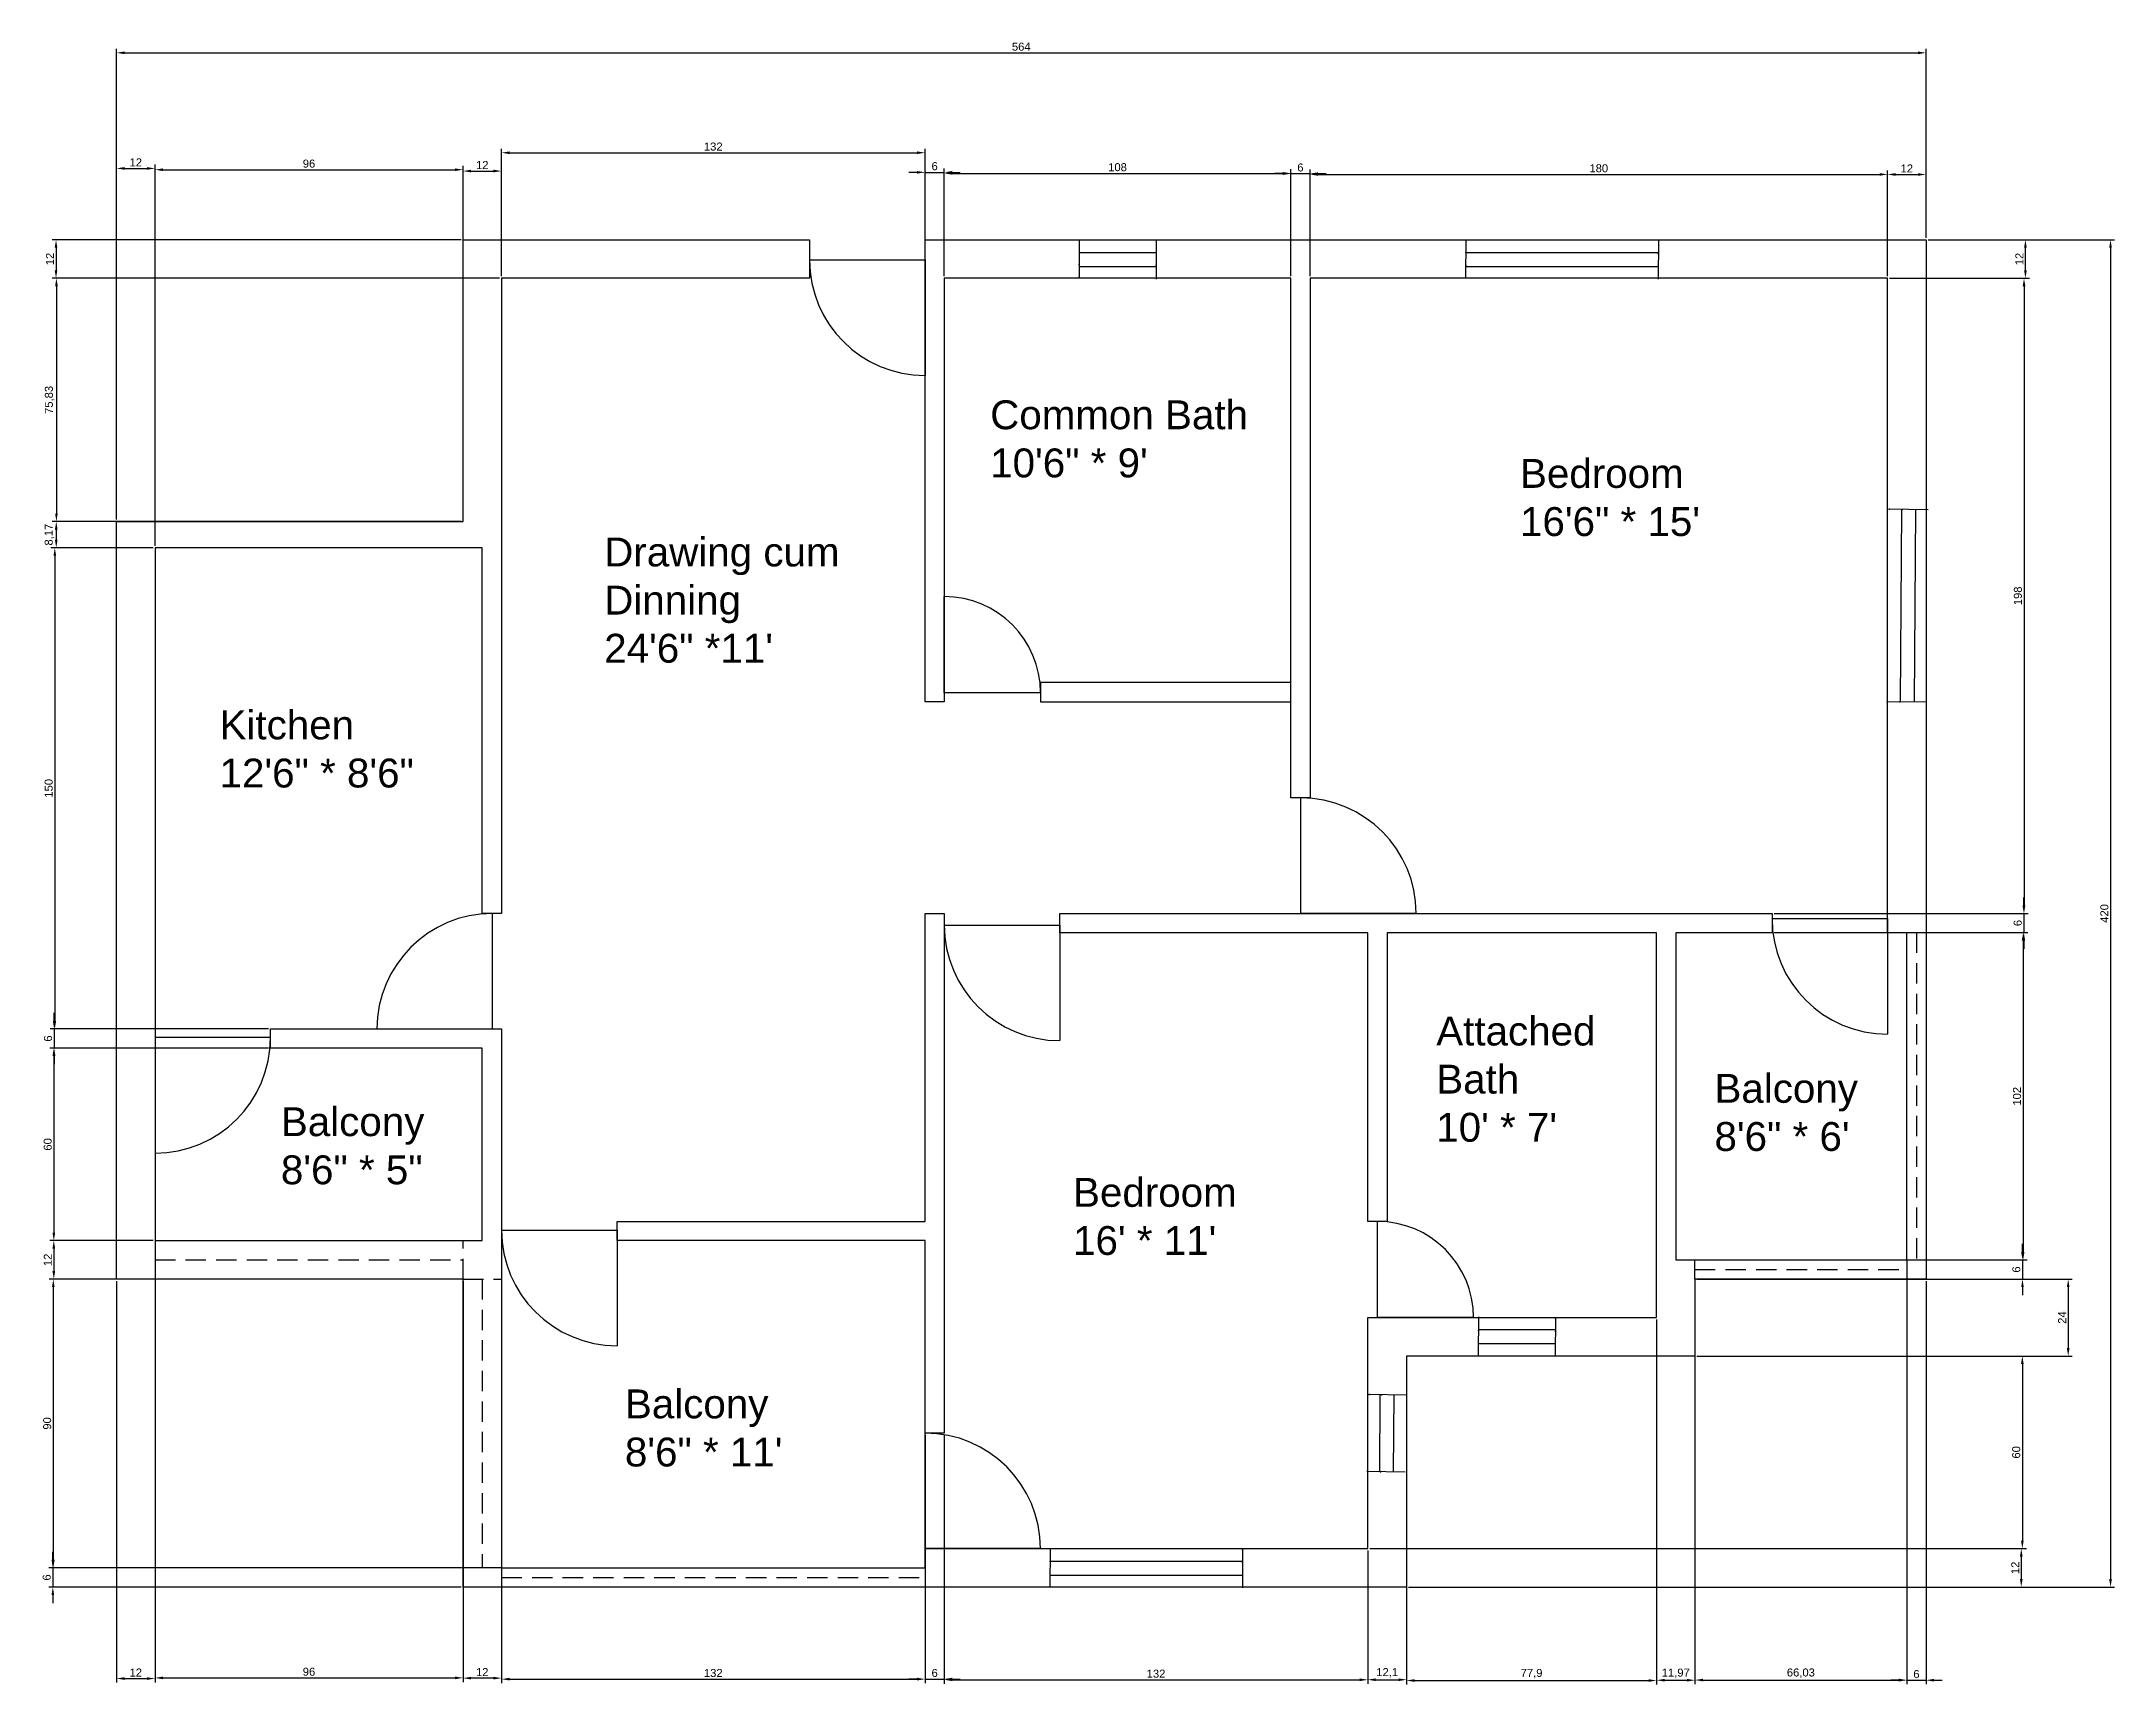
# Model space of a CAD drawing. Header units: millimetres. Extents: x 1002 to 3799, y 642 to 1602.
# Drawn here: x 1002 to 1649, y 926 to 1438 of the extents above; entities that cross this region are included whole.
import ezdxf

# ---------------------------------------------------------------- set-up
doc = ezdxf.new("R2010")
doc.units = ezdxf.units.MM
doc.linetypes.add('HIDDEN', pattern=[9.525, 6.35, -3.175])
for name, color, linetype in [('dimension', 181, 'Continuous'), ('door', 20, 'Continuous'), ('window', 71, 'Continuous')]:
    doc.layers.add(name, color=color, linetype=linetype)
doc.layers.add('grill', color=33, linetype='HIDDEN', plot=False)
doc.layers.add('label', color=200, linetype='HIDDEN', plot=False)
doc.styles.get("Standard").update_dxf_attribs({"font": 'arial.ttf'})
doc.dimstyles.new('ISO-25', dxfattribs={"dimtxt": 2.5, "dimasz": 2.5, "dimexe": 1.25, "dimexo": 0.625, "dimtad": 1, "dimtxsty": 'Standard', "dimcen": 2.5, "dimadec": 0, "dimazin": 0, "dimtfac": 1, "dimtmove": 0, "dimatfit": 3, "dimfxl": 1, "dimarcsym": 0})

msp = doc.modelspace()

# ---------------------------------------------------------------- texts
at = {"layer": 'label', "char_height": 9, "attachment_point": 1}
for s, width, insert in [('Common Bath\\P10\'6" * 9\'', 92.62065, (1298.074, 1326.58)), ('Bedroom\\P16\'6" * 15\'', 67.19454, (1463.216, 1308.3)), ('Drawing cum Dinning \\P24\'6" *11\'', 83.31854, (1177.77, 1283.812)), ('Kitchen\\P12\'6" * 8\'6"', 67.19454, (1057.882, 1229.902)), ("Attached Bath\\P10' * 7'", 67.19454, (1437.108, 1134.473)), ('Balcony\\P8\'6" * 6\'', 67.19454, (1523.821, 1116.606)), ('Balcony \\P8\'6" * 5"', 67.19454, (1076.997, 1106.212)), ("Bedroom\\P16' * 11'", 64.11227, (1323.907, 1084.182)), ('Balcony\\P8\'6" * 11\'', 67.19454, (1184.224, 1018.239))]:
    msp.add_mtext_dynamic_manual_height_columns(s, width=width, gutter_width=12.5, heights=[0], dxfattribs=dict(at, insert=insert))

# ---------------------------------------------------------------- blocks, each defined once
blk = doc.blocks.new('*D112')
at = {"layer": 'Defpoints', "color": 0, "transparency": 16777216}
for p in [(1037.76, 1398.88), (1025.76, 1288.8), (1037.76, 1280.64)]:
    blk.add_point(p, dxfattribs=at)
at = {"layer": 'dimension', "color": 0, "lineweight": -2, "transparency": 16777216}
for p, q in [((1025.76, 1289.43), (1025.76, 1400.13)), ((1028.26, 1398.88), (1035.26, 1398.88)), ((1037.76, 1281.26), (1037.76, 1400.13))]:
    blk.add_line(p, q, dxfattribs=at)
at = {"layer": 'dimension', "color": 0, "transparency": 16777216}
for points in [[(1028.26, 1399.3), (1028.26, 1398.46), (1025.76, 1398.88)], [(1035.26, 1399.3), (1035.26, 1398.46), (1037.76, 1398.88)]]:
    blk.add_solid(points, dxfattribs=at)
at = {"layer": 'dimension', "color": 0, "transparency": 16777216, "insert": (1031.76, 1400.76), "char_height": 2.5, "attachment_point": 5}
blk.add_mtext('12', dxfattribs=at)
blk = doc.blocks.new('*D113')
at = {"layer": 'Defpoints', "color": 0, "transparency": 16777216}
for p in [(1133.76, 1398.47), (1133.76, 1288.8), (1037.76, 1280.64)]:
    blk.add_point(p, dxfattribs=at)
at = {"layer": 'dimension', "color": 0, "lineweight": -2, "transparency": 16777216}
for p, q in [((1037.76, 1281.26), (1037.76, 1399.72)), ((1040.26, 1398.47), (1131.26, 1398.47)), ((1133.76, 1289.43), (1133.76, 1399.72))]:
    blk.add_line(p, q, dxfattribs=at)
at = {"layer": 'dimension', "color": 0, "transparency": 16777216}
for points in [[(1040.26, 1398.89), (1040.26, 1398.06), (1037.76, 1398.47)], [(1131.26, 1398.89), (1131.26, 1398.06), (1133.76, 1398.47)]]:
    blk.add_solid(points, dxfattribs=at)
at = {"layer": 'dimension', "color": 0, "transparency": 16777216, "insert": (1085.76, 1400.37), "char_height": 2.5, "attachment_point": 5}
blk.add_mtext('96', dxfattribs=at)
blk = doc.blocks.new('*D114')
at = {"layer": 'Defpoints', "color": 0, "transparency": 16777216}
for p in [(1145.76, 1398.06), (1145.76, 1364.64), (1133.76, 1288.8)]:
    blk.add_point(p, dxfattribs=at)
at = {"layer": 'dimension', "color": 0, "lineweight": -2, "transparency": 16777216}
for p, q in [((1133.76, 1289.43), (1133.76, 1399.31)), ((1136.26, 1398.06), (1143.26, 1398.06)), ((1145.76, 1365.26), (1145.76, 1399.31))]:
    blk.add_line(p, q, dxfattribs=at)
at = {"layer": 'dimension', "color": 0, "transparency": 16777216}
for points in [[(1136.26, 1398.48), (1136.26, 1397.65), (1133.76, 1398.06)], [(1143.26, 1398.48), (1143.26, 1397.65), (1145.76, 1398.06)]]:
    blk.add_solid(points, dxfattribs=at)
at = {"layer": 'dimension', "color": 0, "transparency": 16777216, "insert": (1139.76, 1399.94), "char_height": 2.5, "attachment_point": 5}
blk.add_mtext('12', dxfattribs=at)
blk = doc.blocks.new('*D115')
at = {"layer": 'Defpoints', "color": 0, "transparency": 16777216}
for p in [(1277.76, 1403.77), (1277.76, 1370.35), (1145.76, 1364.64)]:
    blk.add_point(p, dxfattribs=at)
at = {"layer": 'dimension', "color": 0, "lineweight": -2, "transparency": 16777216}
for p, q in [((1145.76, 1365.26), (1145.76, 1405.02)), ((1148.26, 1403.77), (1275.26, 1403.77)), ((1277.76, 1370.97), (1277.76, 1405.02))]:
    blk.add_line(p, q, dxfattribs=at)
at = {"layer": 'dimension', "color": 0, "transparency": 16777216}
for points in [[(1148.26, 1404.19), (1148.26, 1403.36), (1145.76, 1403.77)], [(1275.26, 1404.19), (1275.26, 1403.36), (1277.76, 1403.77)]]:
    blk.add_solid(points, dxfattribs=at)
at = {"layer": 'dimension', "color": 0, "transparency": 16777216, "insert": (1211.76, 1405.68), "char_height": 2.5, "attachment_point": 5}
blk.add_mtext('132', dxfattribs=at)
blk = doc.blocks.new('*D116')
at = {"layer": 'Defpoints', "color": 0, "transparency": 16777216}
for p in [(1283.76, 1397.66), (1277.76, 1370.35), (1283.76, 1364.64)]:
    blk.add_point(p, dxfattribs=at)
at = {"layer": 'dimension', "color": 0, "lineweight": -2, "transparency": 16777216}
for p, q in [((1275.26, 1397.66), (1272.76, 1397.66)), ((1277.76, 1370.97), (1277.76, 1398.91)), ((1277.76, 1397.66), (1283.76, 1397.66)), ((1283.76, 1365.26), (1283.76, 1398.91)), ((1286.26, 1397.66), (1288.76, 1397.66))]:
    blk.add_line(p, q, dxfattribs=at)
at = {"layer": 'dimension', "color": 0, "transparency": 16777216}
for points in [[(1275.26, 1398.07), (1275.26, 1397.24), (1277.76, 1397.66)], [(1286.26, 1398.07), (1286.26, 1397.24), (1283.76, 1397.66)]]:
    blk.add_solid(points, dxfattribs=at)
at = {"layer": 'dimension', "color": 0, "transparency": 16777216, "insert": (1280.76, 1399.56), "char_height": 2.5, "attachment_point": 5}
blk.add_mtext('6', dxfattribs=at)
blk = doc.blocks.new('*D117')
at = {"layer": 'Defpoints', "color": 0, "transparency": 16777216}
for p in [(1391.76, 1397.35), (1283.76, 1364.64), (1391.76, 1364.64)]:
    blk.add_point(p, dxfattribs=at)
at = {"layer": 'dimension', "color": 0, "lineweight": -2, "transparency": 16777216}
for p, q in [((1283.76, 1365.26), (1283.76, 1398.6)), ((1286.26, 1397.35), (1389.26, 1397.35)), ((1391.76, 1365.26), (1391.76, 1398.6))]:
    blk.add_line(p, q, dxfattribs=at)
at = {"layer": 'dimension', "color": 0, "transparency": 16777216}
for points in [[(1286.26, 1397.76), (1286.26, 1396.93), (1283.76, 1397.35)], [(1389.26, 1397.76), (1389.26, 1396.93), (1391.76, 1397.35)]]:
    blk.add_solid(points, dxfattribs=at)
at = {"layer": 'dimension', "color": 0, "transparency": 16777216, "insert": (1337.76, 1399.25), "char_height": 2.5, "attachment_point": 5}
blk.add_mtext('108', dxfattribs=at)
blk = doc.blocks.new('*D118')
at = {"layer": 'Defpoints', "color": 0, "transparency": 16777216}
for p in [(1397.76, 1397.26), (1391.76, 1364.64), (1397.76, 1364.64)]:
    blk.add_point(p, dxfattribs=at)
at = {"layer": 'dimension', "color": 0, "lineweight": -2, "transparency": 16777216}
for p, q in [((1389.26, 1397.26), (1386.76, 1397.26)), ((1391.76, 1365.26), (1391.76, 1398.51)), ((1391.76, 1397.26), (1397.76, 1397.26)), ((1397.76, 1365.26), (1397.76, 1398.51)), ((1400.26, 1397.26), (1402.76, 1397.26))]:
    blk.add_line(p, q, dxfattribs=at)
at = {"layer": 'dimension', "color": 0, "transparency": 16777216}
for points in [[(1389.26, 1397.67), (1389.26, 1396.84), (1391.76, 1397.26)], [(1400.26, 1397.67), (1400.26, 1396.84), (1397.76, 1397.26)]]:
    blk.add_solid(points, dxfattribs=at)
at = {"layer": 'dimension', "color": 0, "transparency": 16777216, "insert": (1394.76, 1399.16), "char_height": 2.5, "attachment_point": 5}
blk.add_mtext('6', dxfattribs=at)
blk = doc.blocks.new('*D119')
at = {"layer": 'Defpoints', "color": 0, "transparency": 16777216}
for p in [(1577.76, 1397.01), (1397.76, 1364.64), (1577.76, 1364.64)]:
    blk.add_point(p, dxfattribs=at)
at = {"layer": 'dimension', "color": 0, "lineweight": -2, "transparency": 16777216}
for p, q in [((1397.76, 1365.26), (1397.76, 1398.26)), ((1400.26, 1397.01), (1575.26, 1397.01)), ((1577.76, 1365.26), (1577.76, 1398.26))]:
    blk.add_line(p, q, dxfattribs=at)
at = {"layer": 'dimension', "color": 0, "transparency": 16777216}
for points in [[(1400.26, 1397.42), (1400.26, 1396.59), (1397.76, 1397.01)], [(1575.26, 1397.42), (1575.26, 1396.59), (1577.76, 1397.01)]]:
    blk.add_solid(points, dxfattribs=at)
at = {"layer": 'dimension', "color": 0, "transparency": 16777216, "insert": (1487.76, 1398.91), "char_height": 2.5, "attachment_point": 5}
blk.add_mtext('180', dxfattribs=at)
blk = doc.blocks.new('*D120')
at = {"layer": 'Defpoints', "color": 0, "transparency": 16777216}
for p in [(1589.76, 1396.99), (1589.76, 1376.64), (1577.76, 1364.64)]:
    blk.add_point(p, dxfattribs=at)
at = {"layer": 'dimension', "color": 0, "lineweight": -2, "transparency": 16777216}
for p, q in [((1577.76, 1365.26), (1577.76, 1398.24)), ((1580.26, 1396.99), (1587.26, 1396.99)), ((1589.76, 1377.26), (1589.76, 1398.24))]:
    blk.add_line(p, q, dxfattribs=at)
at = {"layer": 'dimension', "color": 0, "transparency": 16777216}
for points in [[(1580.26, 1397.41), (1580.26, 1396.58), (1577.76, 1396.99)], [(1587.26, 1397.41), (1587.26, 1396.58), (1589.76, 1396.99)]]:
    blk.add_solid(points, dxfattribs=at)
at = {"layer": 'dimension', "color": 0, "transparency": 16777216, "insert": (1583.76, 1398.87), "char_height": 2.5, "attachment_point": 5}
blk.add_mtext('12', dxfattribs=at)
blk = doc.blocks.new('*D121')
at = {"layer": 'Defpoints', "color": 0, "transparency": 16777216}
for p in [(1589.76, 1376.64), (1620.74, 1376.64), (1577.76, 1364.64)]:
    blk.add_point(p, dxfattribs=at)
at = {"layer": 'dimension', "color": 0, "lineweight": -2, "transparency": 16777216}
for p, q in [((1590.39, 1376.64), (1621.99, 1376.64)), ((1620.74, 1367.14), (1620.74, 1374.14)), ((1578.39, 1364.64), (1621.99, 1364.64))]:
    blk.add_line(p, q, dxfattribs=at)
at = {"layer": 'dimension', "color": 0, "transparency": 16777216}
for points in [[(1620.33, 1374.14), (1621.16, 1374.14), (1620.74, 1376.64)], [(1620.33, 1367.14), (1621.16, 1367.14), (1620.74, 1364.64)]]:
    blk.add_solid(points, dxfattribs=at)
at = {"layer": 'dimension', "color": 0, "transparency": 16777216, "insert": (1618.86, 1370.64), "char_height": 2.5, "attachment_point": 5, "rotation": 90}
blk.add_mtext('12', dxfattribs=at)
blk = doc.blocks.new('*D122')
at = {"layer": 'Defpoints', "color": 0, "transparency": 16777216}
for p in [(1577.76, 1364.64), (1541.76, 1166.64), (1620.3, 1166.64)]:
    blk.add_point(p, dxfattribs=at)
at = {"layer": 'dimension', "color": 0, "lineweight": -2, "transparency": 16777216}
for p, q in [((1578.39, 1364.64), (1621.55, 1364.64)), ((1620.3, 1362.14), (1620.3, 1169.14)), ((1542.39, 1166.64), (1621.55, 1166.64))]:
    blk.add_line(p, q, dxfattribs=at)
at = {"layer": 'dimension', "color": 0, "transparency": 16777216}
for points in [[(1619.89, 1362.14), (1620.72, 1362.14), (1620.3, 1364.64)], [(1619.89, 1169.14), (1620.72, 1169.14), (1620.3, 1166.64)]]:
    blk.add_solid(points, dxfattribs=at)
at = {"layer": 'dimension', "color": 0, "transparency": 16777216, "insert": (1618.4, 1265.64), "char_height": 2.5, "attachment_point": 5, "rotation": 90}
blk.add_mtext('198', dxfattribs=at)
blk = doc.blocks.new('*D123')
at = {"layer": 'Defpoints', "color": 0, "transparency": 16777216}
for p in [(1541.76, 1166.64), (1541.76, 1160.64), (1620.24, 1160.64)]:
    blk.add_point(p, dxfattribs=at)
at = {"layer": 'dimension', "color": 0, "lineweight": -2, "transparency": 16777216}
for p, q in [((1620.24, 1169.14), (1620.24, 1171.64)), ((1542.39, 1166.64), (1621.49, 1166.64)), ((1620.24, 1166.64), (1620.24, 1160.64)), ((1542.39, 1160.64), (1621.49, 1160.64)), ((1620.24, 1158.14), (1620.24, 1155.64))]:
    blk.add_line(p, q, dxfattribs=at)
at = {"layer": 'dimension', "color": 0, "transparency": 16777216}
for points in [[(1619.83, 1169.14), (1620.66, 1169.14), (1620.24, 1166.64)], [(1619.83, 1158.14), (1620.66, 1158.14), (1620.24, 1160.64)]]:
    blk.add_solid(points, dxfattribs=at)
at = {"layer": 'dimension', "color": 0, "transparency": 16777216, "insert": (1618.34, 1163.64), "char_height": 2.5, "attachment_point": 5, "rotation": 90}
blk.add_mtext('6', dxfattribs=at)
blk = doc.blocks.new('*D124')
at = {"layer": 'Defpoints', "color": 0, "transparency": 16777216}
for p in [(1583.76, 1160.64), (1583.76, 1058.64), (1620.03, 1058.64)]:
    blk.add_point(p, dxfattribs=at)
at = {"layer": 'dimension', "color": 0, "lineweight": -2, "transparency": 16777216}
for p, q in [((1584.39, 1160.64), (1621.28, 1160.64)), ((1620.03, 1158.14), (1620.03, 1061.14)), ((1584.39, 1058.64), (1621.28, 1058.64))]:
    blk.add_line(p, q, dxfattribs=at)
at = {"layer": 'dimension', "color": 0, "transparency": 16777216}
for points in [[(1619.61, 1158.14), (1620.44, 1158.14), (1620.03, 1160.64)], [(1619.61, 1061.14), (1620.44, 1061.14), (1620.03, 1058.64)]]:
    blk.add_solid(points, dxfattribs=at)
at = {"layer": 'dimension', "color": 0, "transparency": 16777216, "insert": (1618.12, 1109.64), "char_height": 2.5, "attachment_point": 5, "rotation": 90}
blk.add_mtext('102', dxfattribs=at)
blk = doc.blocks.new('*D125')
at = {"layer": 'Defpoints', "color": 0, "transparency": 16777216}
for p in [(1133.76, 1376.64), (1006.91, 1364.64), (1145.76, 1364.64)]:
    blk.add_point(p, dxfattribs=at)
at = {"layer": 'dimension', "color": 0, "lineweight": -2, "transparency": 16777216}
for p, q in [((1133.14, 1376.64), (1005.66, 1376.64)), ((1006.91, 1374.14), (1006.91, 1367.14)), ((1145.14, 1364.64), (1005.66, 1364.64))]:
    blk.add_line(p, q, dxfattribs=at)
at = {"layer": 'dimension', "color": 0, "transparency": 16777216}
for points in [[(1006.49, 1374.14), (1007.32, 1374.14), (1006.91, 1376.64)], [(1006.49, 1367.14), (1007.32, 1367.14), (1006.91, 1364.64)]]:
    blk.add_solid(points, dxfattribs=at)
at = {"layer": 'dimension', "color": 0, "transparency": 16777216, "insert": (1005.03, 1370.64), "char_height": 2.5, "attachment_point": 5, "rotation": 90}
blk.add_mtext('12', dxfattribs=at)
blk = doc.blocks.new('*D126')
at = {"layer": 'Defpoints', "color": 0, "transparency": 16777216}
for p in [(1037.76, 1064.64), (1006.22, 1052.64), (1025.76, 1052.64)]:
    blk.add_point(p, dxfattribs=at)
at = {"layer": 'dimension', "color": 0, "lineweight": -2, "transparency": 16777216}
for p, q in [((1037.14, 1064.64), (1004.97, 1064.64)), ((1006.22, 1062.14), (1006.22, 1055.14)), ((1025.14, 1052.64), (1004.97, 1052.64))]:
    blk.add_line(p, q, dxfattribs=at)
at = {"layer": 'dimension', "color": 0, "transparency": 16777216}
for points in [[(1005.8, 1062.14), (1006.64, 1062.14), (1006.22, 1064.64)], [(1005.8, 1055.14), (1006.64, 1055.14), (1006.22, 1052.64)]]:
    blk.add_solid(points, dxfattribs=at)
at = {"layer": 'dimension', "color": 0, "transparency": 16777216, "insert": (1004.34, 1058.64), "char_height": 2.5, "attachment_point": 5, "rotation": 90}
blk.add_mtext('12', dxfattribs=at)
blk = doc.blocks.new('*D127')
at = {"layer": 'Defpoints', "color": 0, "transparency": 16777216}
for p in [(1133.76, 1052.64), (1006.06, 962.64), (1145.76, 962.64)]:
    blk.add_point(p, dxfattribs=at)
at = {"layer": 'dimension', "color": 0, "lineweight": -2, "transparency": 16777216}
for p, q in [((1133.14, 1052.64), (1004.81, 1052.64)), ((1006.06, 1050.14), (1006.06, 965.14)), ((1145.14, 962.64), (1004.81, 962.64))]:
    blk.add_line(p, q, dxfattribs=at)
at = {"layer": 'dimension', "color": 0, "transparency": 16777216}
for points in [[(1005.64, 1050.14), (1006.48, 1050.14), (1006.06, 1052.64)], [(1005.64, 965.14), (1006.48, 965.14), (1006.06, 962.64)]]:
    blk.add_solid(points, dxfattribs=at)
at = {"layer": 'dimension', "color": 0, "transparency": 16777216, "insert": (1004.16, 1007.64), "char_height": 2.5, "attachment_point": 5, "rotation": 90}
blk.add_mtext('90', dxfattribs=at)
blk = doc.blocks.new('*D128')
at = {"layer": 'Defpoints', "color": 0, "transparency": 16777216}
for p in [(1005.91, 956.64), (1133.76, 956.64), (1145.76, 962.64)]:
    blk.add_point(p, dxfattribs=at)
at = {"layer": 'dimension', "color": 0, "lineweight": -2, "transparency": 16777216}
for p, q in [((1005.91, 965.14), (1005.91, 967.64)), ((1145.14, 962.64), (1004.66, 962.64)), ((1133.14, 956.64), (1004.66, 956.64)), ((1005.91, 962.64), (1005.91, 956.64)), ((1005.91, 954.14), (1005.91, 951.64))]:
    blk.add_line(p, q, dxfattribs=at)
at = {"layer": 'dimension', "color": 0, "transparency": 16777216}
for points in [[(1005.5, 965.14), (1006.33, 965.14), (1005.91, 962.64)], [(1005.5, 954.14), (1006.33, 954.14), (1005.91, 956.64)]]:
    blk.add_solid(points, dxfattribs=at)
at = {"layer": 'dimension', "color": 0, "transparency": 16777216, "insert": (1004.01, 959.64), "char_height": 2.5, "attachment_point": 5, "rotation": 90}
blk.add_mtext('6', dxfattribs=at)
blk = doc.blocks.new('*D129')
at = {"layer": 'Defpoints', "color": 0, "transparency": 16777216}
for p in [(1037.76, 1064.64), (1025.76, 1052.64), (1037.76, 928.12)]:
    blk.add_point(p, dxfattribs=at)
at = {"layer": 'dimension', "color": 0, "lineweight": -2, "transparency": 16777216}
for p, q in [((1037.76, 1064.01), (1037.76, 926.87)), ((1025.76, 1052.01), (1025.76, 926.87)), ((1028.26, 928.12), (1035.26, 928.12))]:
    blk.add_line(p, q, dxfattribs=at)
at = {"layer": 'dimension', "color": 0, "transparency": 16777216}
for points in [[(1028.26, 928.54), (1028.26, 927.7), (1025.76, 928.12)], [(1035.26, 928.54), (1035.26, 927.7), (1037.76, 928.12)]]:
    blk.add_solid(points, dxfattribs=at)
at = {"layer": 'dimension', "color": 0, "transparency": 16777216, "insert": (1031.76, 930), "char_height": 2.5, "attachment_point": 5}
blk.add_mtext('12', dxfattribs=at)
blk = doc.blocks.new('*D130')
at = {"layer": 'Defpoints', "color": 0, "transparency": 16777216}
for p in [(1037.76, 1064.64), (1133.76, 1052.64), (1133.76, 928.33)]:
    blk.add_point(p, dxfattribs=at)
at = {"layer": 'dimension', "color": 0, "lineweight": -2, "transparency": 16777216}
for p, q in [((1037.76, 1064.01), (1037.76, 927.08)), ((1133.76, 1052.01), (1133.76, 927.08)), ((1040.26, 928.33), (1131.26, 928.33))]:
    blk.add_line(p, q, dxfattribs=at)
at = {"layer": 'dimension', "color": 0, "transparency": 16777216}
for points in [[(1040.26, 928.74), (1040.26, 927.91), (1037.76, 928.33)], [(1131.26, 928.74), (1131.26, 927.91), (1133.76, 928.33)]]:
    blk.add_solid(points, dxfattribs=at)
at = {"layer": 'dimension', "color": 0, "transparency": 16777216, "insert": (1085.76, 930.23), "char_height": 2.5, "attachment_point": 5}
blk.add_mtext('96', dxfattribs=at)
blk = doc.blocks.new('*D131')
at = {"layer": 'Defpoints', "color": 0, "transparency": 16777216}
for p in [(1133.76, 956.64), (1145.76, 962.64), (1133.76, 928.25)]:
    blk.add_point(p, dxfattribs=at)
at = {"layer": 'dimension', "color": 0, "lineweight": -2, "transparency": 16777216}
for p, q in [((1145.76, 962.01), (1145.76, 927)), ((1133.76, 956.01), (1133.76, 927)), ((1143.26, 928.25), (1136.26, 928.25))]:
    blk.add_line(p, q, dxfattribs=at)
at = {"layer": 'dimension', "color": 0, "transparency": 16777216}
for points in [[(1136.26, 928.66), (1136.26, 927.83), (1133.76, 928.25)], [(1143.26, 928.66), (1143.26, 927.83), (1145.76, 928.25)]]:
    blk.add_solid(points, dxfattribs=at)
at = {"layer": 'dimension', "color": 0, "transparency": 16777216, "insert": (1139.76, 930.13), "char_height": 2.5, "attachment_point": 5}
blk.add_mtext('12', dxfattribs=at)
blk = doc.blocks.new('*D132')
at = {"layer": 'Defpoints', "color": 0, "transparency": 16777216}
for p in [(1277.76, 1004.64), (1145.76, 962.64), (1277.76, 927.93)]:
    blk.add_point(p, dxfattribs=at)
at = {"layer": 'dimension', "color": 0, "lineweight": -2, "transparency": 16777216}
for p, q in [((1277.76, 1004.01), (1277.76, 926.68)), ((1145.76, 962.01), (1145.76, 926.68)), ((1148.26, 927.93), (1275.26, 927.93))]:
    blk.add_line(p, q, dxfattribs=at)
at = {"layer": 'dimension', "color": 0, "transparency": 16777216}
for points in [[(1148.26, 928.35), (1148.26, 927.51), (1145.76, 927.93)], [(1275.26, 928.35), (1275.26, 927.51), (1277.76, 927.93)]]:
    blk.add_solid(points, dxfattribs=at)
at = {"layer": 'dimension', "color": 0, "transparency": 16777216, "insert": (1211.76, 929.83), "char_height": 2.5, "attachment_point": 5}
blk.add_mtext('132', dxfattribs=at)
blk = doc.blocks.new('*D133')
at = {"layer": 'Defpoints', "color": 0, "transparency": 16777216}
for p in [(1277.76, 1004.64), (1283.76, 1004.64), (1283.76, 927.95)]:
    blk.add_point(p, dxfattribs=at)
at = {"layer": 'dimension', "color": 0, "lineweight": -2, "transparency": 16777216}
for p, q in [((1277.76, 1004.01), (1277.76, 926.7)), ((1283.76, 1004.01), (1283.76, 926.7)), ((1275.26, 927.95), (1272.76, 927.95)), ((1277.76, 927.95), (1283.76, 927.95)), ((1286.26, 927.95), (1288.76, 927.95))]:
    blk.add_line(p, q, dxfattribs=at)
at = {"layer": 'dimension', "color": 0, "transparency": 16777216}
for points in [[(1275.26, 928.37), (1275.26, 927.54), (1277.76, 927.95)], [(1286.26, 928.37), (1286.26, 927.54), (1283.76, 927.95)]]:
    blk.add_solid(points, dxfattribs=at)
at = {"layer": 'dimension', "color": 0, "transparency": 16777216, "insert": (1280.76, 929.85), "char_height": 2.5, "attachment_point": 5}
blk.add_mtext('6', dxfattribs=at)
blk = doc.blocks.new('*D134')
at = {"layer": 'Defpoints', "color": 0, "transparency": 16777216}
for p in [(1283.76, 1004.64), (1415.76, 968.64), (1415.76, 927.73)]:
    blk.add_point(p, dxfattribs=at)
at = {"layer": 'dimension', "color": 0, "lineweight": -2, "transparency": 16777216}
for p, q in [((1283.76, 1004.01), (1283.76, 926.48)), ((1415.76, 968.01), (1415.76, 926.48)), ((1286.26, 927.73), (1413.26, 927.73))]:
    blk.add_line(p, q, dxfattribs=at)
at = {"layer": 'dimension', "color": 0, "transparency": 16777216}
for points in [[(1286.26, 928.15), (1286.26, 927.32), (1283.76, 927.73)], [(1413.26, 928.15), (1413.26, 927.32), (1415.76, 927.73)]]:
    blk.add_solid(points, dxfattribs=at)
at = {"layer": 'dimension', "color": 0, "transparency": 16777216, "insert": (1349.76, 929.63), "char_height": 2.5, "attachment_point": 5}
blk.add_mtext('132', dxfattribs=at)
blk = doc.blocks.new('*D135')
at = {"layer": 'Defpoints', "color": 0, "transparency": 16777216}
for p in [(1415.76, 968.64), (1427.86, 956.64), (1427.86, 927.75)]:
    blk.add_point(p, dxfattribs=at)
at = {"layer": 'dimension', "color": 0, "lineweight": -2, "transparency": 16777216}
for p, q in [((1415.76, 968.01), (1415.76, 926.5)), ((1427.86, 956.01), (1427.86, 926.5)), ((1418.26, 927.75), (1425.36, 927.75))]:
    blk.add_line(p, q, dxfattribs=at)
at = {"layer": 'dimension', "color": 0, "transparency": 16777216}
for points in [[(1418.26, 928.17), (1418.26, 927.34), (1415.76, 927.75)], [(1425.36, 928.17), (1425.36, 927.34), (1427.86, 927.75)]]:
    blk.add_solid(points, dxfattribs=at)
at = {"layer": 'dimension', "color": 0, "transparency": 16777216, "insert": (1421.81, 929.88), "char_height": 2.5, "attachment_point": 5}
blk.add_mtext('12,1', dxfattribs=at)
blk = doc.blocks.new('*D136')
at = {"layer": 'Defpoints', "color": 0, "transparency": 16777216}
for p in [(1505.76, 1040.64), (1427.86, 1028.64), (1505.76, 927.5)]:
    blk.add_point(p, dxfattribs=at)
at = {"layer": 'dimension', "color": 0, "lineweight": -2, "transparency": 16777216}
for p, q in [((1505.76, 1040.01), (1505.76, 926.25)), ((1427.86, 1028.01), (1427.86, 926.25)), ((1430.36, 927.5), (1503.26, 927.5))]:
    blk.add_line(p, q, dxfattribs=at)
at = {"layer": 'dimension', "color": 0, "transparency": 16777216}
for points in [[(1430.36, 927.92), (1430.36, 927.08), (1427.86, 927.5)], [(1503.26, 927.92), (1503.26, 927.08), (1505.76, 927.5)]]:
    blk.add_solid(points, dxfattribs=at)
at = {"layer": 'dimension', "color": 0, "transparency": 16777216, "insert": (1466.81, 929.63), "char_height": 2.5, "attachment_point": 5}
blk.add_mtext('77,9', dxfattribs=at)
blk = doc.blocks.new('*D137')
at = {"layer": 'Defpoints', "color": 0, "transparency": 16777216}
for p in [(1505.76, 1040.64), (1517.74, 1028.64), (1517.74, 927.6)]:
    blk.add_point(p, dxfattribs=at)
at = {"layer": 'dimension', "color": 0, "lineweight": -2, "transparency": 16777216}
for p, q in [((1505.76, 1040.01), (1505.76, 926.35)), ((1517.74, 1028.01), (1517.74, 926.35)), ((1508.26, 927.6), (1515.24, 927.6))]:
    blk.add_line(p, q, dxfattribs=at)
at = {"layer": 'dimension', "color": 0, "transparency": 16777216}
for points in [[(1508.26, 928.01), (1508.26, 927.18), (1505.76, 927.6)], [(1515.24, 928.01), (1515.24, 927.18), (1517.74, 927.6)]]:
    blk.add_solid(points, dxfattribs=at)
at = {"layer": 'dimension', "color": 0, "transparency": 16777216, "insert": (1511.75, 929.73), "char_height": 2.5, "attachment_point": 5}
blk.add_mtext('11,97', dxfattribs=at)
blk = doc.blocks.new('*D138')
at = {"layer": 'Defpoints', "color": 0, "transparency": 16777216}
for p in [(1583.76, 1058.64), (1517.74, 1052.64), (1583.76, 927.65)]:
    blk.add_point(p, dxfattribs=at)
at = {"layer": 'dimension', "color": 0, "lineweight": -2, "transparency": 16777216}
for p, q in [((1583.76, 1058.01), (1583.76, 926.4)), ((1517.74, 1052.01), (1517.74, 926.4)), ((1520.24, 927.65), (1581.26, 927.65))]:
    blk.add_line(p, q, dxfattribs=at)
at = {"layer": 'dimension', "color": 0, "transparency": 16777216}
for points in [[(1520.24, 928.07), (1520.24, 927.24), (1517.74, 927.65)], [(1581.26, 928.07), (1581.26, 927.24), (1583.76, 927.65)]]:
    blk.add_solid(points, dxfattribs=at)
at = {"layer": 'dimension', "color": 0, "transparency": 16777216, "insert": (1550.75, 929.78), "char_height": 2.5, "attachment_point": 5}
blk.add_mtext('66,03', dxfattribs=at)
blk = doc.blocks.new('*D139')
at = {"layer": 'Defpoints', "color": 0, "transparency": 16777216}
for p in [(1583.76, 1058.64), (1589.76, 1052.64), (1589.76, 927.6)]:
    blk.add_point(p, dxfattribs=at)
at = {"layer": 'dimension', "color": 0, "lineweight": -2, "transparency": 16777216}
for p, q in [((1583.76, 1058.01), (1583.76, 926.35)), ((1589.76, 1052.01), (1589.76, 926.35)), ((1581.26, 927.6), (1578.76, 927.6)), ((1583.76, 927.6), (1589.76, 927.6)), ((1592.26, 927.6), (1594.76, 927.6))]:
    blk.add_line(p, q, dxfattribs=at)
at = {"layer": 'dimension', "color": 0, "transparency": 16777216}
for points in [[(1581.26, 928.02), (1581.26, 927.18), (1583.76, 927.6)], [(1592.26, 928.02), (1592.26, 927.18), (1589.76, 927.6)]]:
    blk.add_solid(points, dxfattribs=at)
at = {"layer": 'dimension', "color": 0, "transparency": 16777216, "insert": (1586.76, 929.5), "char_height": 2.5, "attachment_point": 5}
blk.add_mtext('6', dxfattribs=at)
blk = doc.blocks.new('*D140')
at = {"layer": 'Defpoints', "color": 0, "transparency": 16777216}
for p in [(1583.76, 1058.64), (1589.76, 1052.64), (1619.82, 1052.64)]:
    blk.add_point(p, dxfattribs=at)
at = {"layer": 'dimension', "color": 0, "lineweight": -2, "transparency": 16777216}
for p, q in [((1619.82, 1061.14), (1619.82, 1063.64)), ((1584.39, 1058.64), (1621.07, 1058.64)), ((1619.82, 1058.64), (1619.82, 1052.64)), ((1590.39, 1052.64), (1621.07, 1052.64)), ((1619.82, 1050.14), (1619.82, 1047.64))]:
    blk.add_line(p, q, dxfattribs=at)
at = {"layer": 'dimension', "color": 0, "transparency": 16777216}
for points in [[(1619.41, 1061.14), (1620.24, 1061.14), (1619.82, 1058.64)], [(1619.41, 1050.14), (1620.24, 1050.14), (1619.82, 1052.64)]]:
    blk.add_solid(points, dxfattribs=at)
at = {"layer": 'dimension', "color": 0, "transparency": 16777216, "insert": (1617.92, 1055.64), "char_height": 2.5, "attachment_point": 5, "rotation": 90}
blk.add_mtext('6', dxfattribs=at)
blk = doc.blocks.new('*D141')
at = {"layer": 'Defpoints', "color": 0, "transparency": 16777216}
for p in [(1517.74, 1052.64), (1517.74, 1028.64), (1634.07, 1028.64)]:
    blk.add_point(p, dxfattribs=at)
at = {"layer": 'dimension', "color": 0, "lineweight": -2, "transparency": 16777216}
for p, q in [((1518.36, 1052.64), (1635.32, 1052.64)), ((1634.07, 1050.14), (1634.07, 1031.14)), ((1518.36, 1028.64), (1635.32, 1028.64))]:
    blk.add_line(p, q, dxfattribs=at)
at = {"layer": 'dimension', "color": 0, "transparency": 16777216}
for points in [[(1633.66, 1050.14), (1634.49, 1050.14), (1634.07, 1052.64)], [(1633.66, 1031.14), (1634.49, 1031.14), (1634.07, 1028.64)]]:
    blk.add_solid(points, dxfattribs=at)
at = {"layer": 'dimension', "color": 0, "transparency": 16777216, "insert": (1632.19, 1040.64), "char_height": 2.5, "attachment_point": 5, "rotation": 90}
blk.add_mtext('24', dxfattribs=at)
blk = doc.blocks.new('*D142')
at = {"layer": 'Defpoints', "color": 0, "transparency": 16777216}
for p in [(1517.74, 1028.64), (1415.76, 968.64), (1619.78, 968.64)]:
    blk.add_point(p, dxfattribs=at)
at = {"layer": 'dimension', "color": 0, "lineweight": -2, "transparency": 16777216}
for p, q in [((1518.36, 1028.64), (1621.03, 1028.64)), ((1619.78, 1026.14), (1619.78, 971.14)), ((1416.39, 968.64), (1621.03, 968.64))]:
    blk.add_line(p, q, dxfattribs=at)
at = {"layer": 'dimension', "color": 0, "transparency": 16777216}
for points in [[(1619.36, 1026.14), (1620.2, 1026.14), (1619.78, 1028.64)], [(1619.36, 971.14), (1620.2, 971.14), (1619.78, 968.64)]]:
    blk.add_solid(points, dxfattribs=at)
at = {"layer": 'dimension', "color": 0, "transparency": 16777216, "insert": (1617.88, 998.64), "char_height": 2.5, "attachment_point": 5, "rotation": 90}
blk.add_mtext('60', dxfattribs=at)
blk = doc.blocks.new('*D143')
at = {"layer": 'Defpoints', "color": 0, "transparency": 16777216}
for p in [(1415.76, 968.64), (1427.86, 956.64), (1619.45, 956.64)]:
    blk.add_point(p, dxfattribs=at)
at = {"layer": 'dimension', "color": 0, "lineweight": -2, "transparency": 16777216}
for p, q in [((1416.39, 968.64), (1620.7, 968.64)), ((1619.45, 966.14), (1619.45, 959.14)), ((1428.49, 956.64), (1620.7, 956.64))]:
    blk.add_line(p, q, dxfattribs=at)
at = {"layer": 'dimension', "color": 0, "transparency": 16777216}
for points in [[(1619.03, 966.14), (1619.86, 966.14), (1619.45, 968.64)], [(1619.03, 959.14), (1619.86, 959.14), (1619.45, 956.64)]]:
    blk.add_solid(points, dxfattribs=at)
at = {"layer": 'dimension', "color": 0, "transparency": 16777216, "insert": (1617.57, 962.64), "char_height": 2.5, "attachment_point": 5, "rotation": 90}
blk.add_mtext('12', dxfattribs=at)
blk = doc.blocks.new('*D144')
at = {"layer": 'Defpoints', "color": 0, "transparency": 16777216}
for p in [(1589.76, 1434.92), (1589.76, 1376.64), (1025.76, 1288.8)]:
    blk.add_point(p, dxfattribs=at)
at = {"layer": 'dimension', "color": 0, "lineweight": -2, "transparency": 16777216}
for p, q in [((1025.76, 1289.43), (1025.76, 1436.17)), ((1028.26, 1434.92), (1587.26, 1434.92)), ((1589.76, 1377.26), (1589.76, 1436.17))]:
    blk.add_line(p, q, dxfattribs=at)
at = {"layer": 'dimension', "color": 0, "transparency": 16777216}
for points in [[(1028.26, 1435.34), (1028.26, 1434.5), (1025.76, 1434.92)], [(1587.26, 1435.34), (1587.26, 1434.5), (1589.76, 1434.92)]]:
    blk.add_solid(points, dxfattribs=at)
at = {"layer": 'dimension', "color": 0, "transparency": 16777216, "insert": (1307.76, 1436.82), "char_height": 2.5, "attachment_point": 5}
blk.add_mtext('564', dxfattribs=at)
blk = doc.blocks.new('*D145')
at = {"layer": 'Defpoints', "color": 0, "transparency": 16777216}
for p in [(1589.76, 1376.64), (1427.86, 956.64), (1647.27, 956.64)]:
    blk.add_point(p, dxfattribs=at)
at = {"layer": 'dimension', "color": 0, "lineweight": -2, "transparency": 16777216}
for p, q in [((1590.39, 1376.64), (1648.52, 1376.64)), ((1647.27, 1374.14), (1647.27, 959.14)), ((1428.49, 956.64), (1648.52, 956.64))]:
    blk.add_line(p, q, dxfattribs=at)
at = {"layer": 'dimension', "color": 0, "transparency": 16777216}
for points in [[(1646.85, 1374.14), (1647.68, 1374.14), (1647.27, 1376.64)], [(1646.85, 959.14), (1647.68, 959.14), (1647.27, 956.64)]]:
    blk.add_solid(points, dxfattribs=at)
at = {"layer": 'dimension', "color": 0, "transparency": 16777216, "insert": (1645.36, 1166.64), "char_height": 2.5, "attachment_point": 5, "rotation": 90}
blk.add_mtext('420', dxfattribs=at)
blk = doc.blocks.new('*D146')
at = {"layer": 'Defpoints', "color": 0, "transparency": 16777216}
for p in [(1145.76, 1364.64), (1007.03, 1288.8), (1133.76, 1288.8)]:
    blk.add_point(p, dxfattribs=at)
at = {"layer": 'dimension', "color": 0, "lineweight": -2, "transparency": 16777216}
for p, q in [((1145.14, 1364.64), (1005.78, 1364.64)), ((1007.03, 1362.14), (1007.03, 1291.3)), ((1133.14, 1288.8), (1005.78, 1288.8))]:
    blk.add_line(p, q, dxfattribs=at)
at = {"layer": 'dimension', "color": 0, "transparency": 16777216}
for points in [[(1006.62, 1362.14), (1007.45, 1362.14), (1007.03, 1364.64)], [(1006.62, 1291.3), (1007.45, 1291.3), (1007.03, 1288.8)]]:
    blk.add_solid(points, dxfattribs=at)
at = {"layer": 'dimension', "color": 0, "transparency": 16777216, "insert": (1004.91, 1326.72), "char_height": 2.5, "attachment_point": 5, "rotation": 90}
blk.add_mtext('75,83', dxfattribs=at)
blk = doc.blocks.new('*D147')
at = {"layer": 'Defpoints', "color": 0, "transparency": 16777216}
for p in [(1025.76, 1288.8), (1006.98, 1280.64), (1037.76, 1280.64)]:
    blk.add_point(p, dxfattribs=at)
at = {"layer": 'dimension', "color": 0, "lineweight": -2, "transparency": 16777216}
for p, q in [((1025.14, 1288.8), (1005.73, 1288.8)), ((1006.98, 1286.3), (1006.98, 1283.14)), ((1037.14, 1280.64), (1005.73, 1280.64))]:
    blk.add_line(p, q, dxfattribs=at)
at = {"layer": 'dimension', "color": 0, "transparency": 16777216}
for points in [[(1006.56, 1286.3), (1007.39, 1286.3), (1006.98, 1288.8)], [(1006.56, 1283.14), (1007.39, 1283.14), (1006.98, 1280.64)]]:
    blk.add_solid(points, dxfattribs=at)
at = {"layer": 'dimension', "color": 0, "transparency": 16777216, "insert": (1004.85, 1284.72), "char_height": 2.5, "attachment_point": 5, "rotation": 90}
blk.add_mtext('8,17', dxfattribs=at)
blk = doc.blocks.new('*D148')
at = {"layer": 'Defpoints', "color": 0, "transparency": 16777216}
for p in [(1037.76, 1280.64), (1006.53, 1130.64), (1073.76, 1130.64)]:
    blk.add_point(p, dxfattribs=at)
at = {"layer": 'dimension', "color": 0, "lineweight": -2, "transparency": 16777216}
for p, q in [((1037.14, 1280.64), (1005.28, 1280.64)), ((1006.53, 1278.14), (1006.53, 1133.14)), ((1073.14, 1130.64), (1005.28, 1130.64))]:
    blk.add_line(p, q, dxfattribs=at)
at = {"layer": 'dimension', "color": 0, "transparency": 16777216}
for points in [[(1006.11, 1278.14), (1006.94, 1278.14), (1006.53, 1280.64)], [(1006.11, 1133.14), (1006.94, 1133.14), (1006.53, 1130.64)]]:
    blk.add_solid(points, dxfattribs=at)
at = {"layer": 'dimension', "color": 0, "transparency": 16777216, "insert": (1004.63, 1205.64), "char_height": 2.5, "attachment_point": 5, "rotation": 90}
blk.add_mtext('150', dxfattribs=at)
blk = doc.blocks.new('*D149')
at = {"layer": 'Defpoints', "color": 0, "transparency": 16777216}
for p in [(1006.32, 1124.64), (1073.76, 1130.64), (1073.76, 1124.64)]:
    blk.add_point(p, dxfattribs=at)
at = {"layer": 'dimension', "color": 0, "lineweight": -2, "transparency": 16777216}
for p, q in [((1006.32, 1133.14), (1006.32, 1135.64)), ((1073.14, 1130.64), (1005.07, 1130.64)), ((1073.14, 1124.64), (1005.07, 1124.64)), ((1006.32, 1130.64), (1006.32, 1124.64)), ((1006.32, 1122.14), (1006.32, 1119.64))]:
    blk.add_line(p, q, dxfattribs=at)
at = {"layer": 'dimension', "color": 0, "transparency": 16777216}
for points in [[(1005.9, 1133.14), (1006.73, 1133.14), (1006.32, 1130.64)], [(1005.9, 1122.14), (1006.73, 1122.14), (1006.32, 1124.64)]]:
    blk.add_solid(points, dxfattribs=at)
at = {"layer": 'dimension', "color": 0, "transparency": 16777216, "insert": (1004.42, 1127.64), "char_height": 2.5, "attachment_point": 5, "rotation": 90}
blk.add_mtext('6', dxfattribs=at)
blk = doc.blocks.new('*D150')
at = {"layer": 'Defpoints', "color": 0, "transparency": 16777216}
for p in [(1073.76, 1124.64), (1006.22, 1064.64), (1037.76, 1064.64)]:
    blk.add_point(p, dxfattribs=at)
at = {"layer": 'dimension', "color": 0, "lineweight": -2, "transparency": 16777216}
for p, q in [((1073.14, 1124.64), (1004.97, 1124.64)), ((1006.22, 1122.14), (1006.22, 1067.14)), ((1037.14, 1064.64), (1004.97, 1064.64))]:
    blk.add_line(p, q, dxfattribs=at)
at = {"layer": 'dimension', "color": 0, "transparency": 16777216}
for points in [[(1005.8, 1122.14), (1006.64, 1122.14), (1006.22, 1124.64)], [(1005.8, 1067.14), (1006.64, 1067.14), (1006.22, 1064.64)]]:
    blk.add_solid(points, dxfattribs=at)
at = {"layer": 'dimension', "color": 0, "transparency": 16777216, "insert": (1004.32, 1094.64), "char_height": 2.5, "attachment_point": 5, "rotation": 90}
blk.add_mtext('60', dxfattribs=at)

# ---------------------------------------------------------------- dimensions: what is measured, and where the dimension line sits
at = {"layer": 'dimension'}
for base, p1, p2, picture, middle in [((1589.763, 1434.921), (1025.763, 1288.804), (1589.763, 1376.636), '*D144', (1307.763, 1436.823)), ((1037.763, 1398.88), (1025.763, 1288.804), (1037.763, 1280.636), '*D112', (1031.763, 1400.76)), ((1277.763, 1403.773), (1145.763, 1364.636), (1277.763, 1370.345), '*D115', (1211.763, 1405.675)), ((1133.763, 1398.472), (1037.763, 1280.636), (1133.763, 1288.804), '*D113', (1085.763, 1400.373)), ((1145.763, 1398.064), (1133.763, 1288.804), (1145.763, 1364.636), '*D114', (1139.763, 1399.944)), ((1283.763, 1397.656), (1277.763, 1370.345), (1283.763, 1364.636), '*D116', (1280.763, 1399.558)), ((1391.763, 1397.346), (1283.763, 1364.636), (1391.763, 1364.636), '*D117', (1337.763, 1399.247)), ((1397.763, 1397.257), (1391.763, 1364.636), (1397.763, 1364.636), '*D118', (1394.763, 1399.158)), ((1577.763, 1397.006), (1397.763, 1364.636), (1577.763, 1364.636), '*D119', (1487.763, 1398.908)), ((1589.763, 1396.994), (1577.763, 1364.636), (1589.763, 1376.636), '*D120', (1583.763, 1398.875)), ((1037.763, 928.121), (1025.763, 1052.636), (1037.763, 1064.636), '*D129', (1031.763, 930.001)), ((1133.763, 928.326), (1037.763, 1064.636), (1133.763, 1052.636), '*D130', (1085.763, 930.227)), ((1583.7634, 927.6518), (1517.738, 1052.6365), (1583.7634, 1058.6365), '*D138', (1550.7507, 929.7792)), ((1589.763, 927.599), (1583.763, 1058.636), (1589.763, 1052.636), '*D139', (1586.763, 929.5)), ((1505.763, 927.5), (1427.861, 1028.636), (1505.763, 1040.636), '*D136', (1466.812, 929.628)), ((1517.738, 927.5983), (1505.7634, 1040.6365), (1517.738, 1028.6365), '*D137', (1511.7507, 929.7257)), ((1277.763, 927.931), (1145.763, 962.636), (1277.763, 1004.636), '*D132', (1211.763, 929.833)), ((1283.763, 927.952), (1277.763, 1004.636), (1283.763, 1004.636), '*D133', (1280.763, 929.853)), ((1415.763, 927.732), (1283.763, 1004.636), (1415.763, 968.636), '*D134', (1349.763, 929.634)), ((1427.861, 927.752), (1415.763, 968.636), (1427.861, 956.636), '*D135', (1421.812, 929.88)), ((1133.763, 928.248), (1145.763, 962.636), (1133.763, 956.636), '*D131', (1139.763, 930.128))]:
    dim = msp.add_linear_dim(base=base, p1=p1, p2=p2, dimstyle='ISO-25', dxfattribs=at)
    dim.commit()
    dim.dimension.update_dxf_attribs({"geometry": picture, "text_midpoint": middle})
for base, p1, p2, picture, middle in [((1006.905, 1364.636), (1133.763, 1376.636), (1145.763, 1364.636), '*D125', (1005.025, 1370.636)), ((1647.266, 956.636), (1589.763, 1376.636), (1427.861, 956.636), '*D145', (1645.364, 1166.636)), ((1620.743, 1376.636), (1577.763, 1364.636), (1589.763, 1376.636), '*D121', (1618.863, 1370.636)), ((1007.034, 1288.804), (1145.763, 1364.636), (1133.763, 1288.804), '*D146', (1004.906, 1326.72)), ((1620.302, 1166.636), (1577.763, 1364.636), (1541.763, 1166.636), '*D122', (1618.401, 1265.636)), ((1006.978, 1280.636), (1025.763, 1288.804), (1037.763, 1280.636), '*D147', (1004.851, 1284.72)), ((1006.528, 1130.636), (1037.763, 1280.636), (1073.763, 1130.636), '*D148', (1004.627, 1205.636)), ((1620.242, 1160.636), (1541.763, 1166.636), (1541.763, 1160.636), '*D123', (1618.341, 1163.636)), ((1620.026, 1058.636), (1583.763, 1160.636), (1583.763, 1058.636), '*D124', (1618.125, 1109.636)), ((1006.318, 1124.636), (1073.763, 1130.636), (1073.763, 1124.636), '*D149', (1004.417, 1127.636)), ((1006.221, 1064.636), (1073.763, 1124.636), (1037.763, 1064.636), '*D150', (1004.319, 1094.636)), ((1006.221, 1052.636), (1037.763, 1064.636), (1025.763, 1052.636), '*D126', (1004.341, 1058.636)), ((1619.825, 1052.636), (1583.763, 1058.636), (1589.763, 1052.636), '*D140', (1617.923, 1055.636)), ((1006.061, 962.636), (1133.763, 1052.636), (1145.763, 962.636), '*D127', (1004.159, 1007.636)), ((1634.073, 1028.636), (1517.738, 1052.636), (1517.738, 1028.636), '*D141', (1632.193, 1040.636)), ((1619.781, 968.636), (1517.738, 1028.636), (1415.763, 968.636), '*D142', (1617.879, 998.636)), ((1005.913, 956.636), (1145.763, 962.636), (1133.763, 956.636), '*D128', (1004.011, 959.636)), ((1619.448, 956.636), (1415.763, 968.636), (1427.861, 956.636), '*D143', (1617.568, 962.636))]:
    dim = msp.add_linear_dim(base=base, p1=p1, p2=p2, angle=90, dimstyle='ISO-25', dxfattribs=at)
    dim.commit()
    dim.dimension.update_dxf_attribs({"geometry": picture, "text_midpoint": middle})

# ---------------------------------------------------------------- linework, layer by layer
msp.add_line((1319.763, 1160.636), (1319.768, 1166.636))
for points in [[(1319.768, 1166.636), (1541.763, 1166.636), (1541.763, 1160.636), (1511.763, 1160.636), (1511.763, 1058.636), (1583.763, 1058.636), (1583.763, 1160.636), (1577.763, 1160.636), (1577.763, 1364.636), (1397.763, 1364.636), (1397.763, 1202.636), (1391.763, 1202.636), (1391.763, 1364.636), (1283.763, 1364.636), (1283.763, 1232.636), (1277.763, 1232.636), (1277.763, 1376.636), (1589.763, 1376.636), (1589.763, 1052.636), (1517.738, 1052.636), (1517.738, 1028.636), (1427.861, 1028.636), (1427.861, 956.636), (1133.763, 956.636), (1133.763, 1052.636), (1025.763, 1052.636), (1025.763, 1288.804), (1133.763, 1288.804), (1133.763, 1376.636), (1241.763, 1376.636), (1241.763, 1364.636), (1145.763, 1364.636), (1145.763, 1166.636), (1139.763, 1166.636), (1139.763, 1280.636), (1037.763, 1280.636), (1037.763, 1064.636), (1139.763, 1064.636), (1139.763, 1124.636), (1073.763, 1124.636), (1073.763, 1130.636), (1145.763, 1130.636), (1145.763, 962.636), (1277.763, 962.636), (1277.763, 968.636), (1415.763, 968.636), (1415.763, 1040.636), (1505.763, 1040.636), (1505.763, 1160.636), (1421.763, 1160.636), (1421.763, 1070.636), (1415.763, 1070.636), (1415.763, 1160.636), (1319.763, 1160.636)], [(1391.763, 1238.636), (1313.763, 1238.636), (1313.763, 1232.636), (1391.763, 1232.636)]]:
    msp.add_lwpolyline(points)
msp.add_lwpolyline([(1283.763, 1166.636), (1283.763, 1004.636), (1277.763, 1004.636), (1277.763, 1064.636), (1181.763, 1064.636), (1181.763, 1070.636), (1277.763, 1070.636), (1277.763, 1166.636)], close=True)
at = {"layer": 'door'}
for p, q in [((1241.763, 1370.345), (1277.763, 1370.345)), ((1277.763, 1370.345), (1277.763, 1334.345)), ((1283.763, 1235.411), (1283.763, 1265.411)), ((1313.763, 1235.411), (1283.763, 1235.411)), ((1394.858, 1166.636), (1394.858, 1202.636)), ((1142.944, 1130.636), (1142.944, 1166.636)), ((1430.858, 1166.636), (1394.858, 1166.636)), ((1541.763, 1165.012), (1577.763, 1165.012)), ((1577.763, 1165.012), (1577.763, 1129.012)), ((1283.763, 1162.972), (1319.763, 1162.972)), ((1319.763, 1162.972), (1319.763, 1126.972)), ((1073.763, 1127.92), (1037.763, 1127.92)), ((1037.763, 1127.92), (1037.763, 1091.92)), ((1106.944, 1130.636), (1142.944, 1130.636)), ((1145.763, 1067.883), (1181.763, 1067.883)), ((1181.763, 1067.883), (1181.763, 1031.883)), ((1418.75, 1040.636), (1418.75, 1070.636)), ((1448.75, 1040.636), (1418.75, 1040.636)), ((1277.763, 968.636), (1277.763, 1004.636)), ((1313.763, 968.636), (1277.763, 968.636))]:
    msp.add_line(p, q, dxfattribs=at)
for centre, radius, start, end in [((1277.763, 1370.345), 36, 180, 270), ((1283.763, 1235.411), 30, 0, 90), ((1394.858, 1166.636), 36, 0, 90), ((1142.944, 1130.636), 36, 90, 180), ((1577.763, 1165.012), 36, 180, 270), ((1319.763, 1162.972), 36, 180, 270), ((1037.763, 1127.92), 36, 270, 0), ((1181.763, 1067.883), 36, 180, 270), ((1418.75, 1040.636), 30, 0, 90), ((1277.763, 968.636), 36, 0, 90)]:
    msp.add_arc(centre, radius, start, end, dxfattribs=at)
at = {"layer": 'grill'}
for p, q in [((1583.763, 1160.635), (1589.763, 1160.671)), ((1586.763, 1160.653), (1586.763, 1058.635)), ((1037.763, 1064.635), (1037.768, 1052.638)), ((1133.763, 1052.635), (1133.763, 1064.635)), ((1037.766, 1058.636), (1133.763, 1058.636)), ((1517.738, 1052.635), (1517.738, 1058.635)), ((1517.738, 1055.635), (1583.763, 1055.635)), ((1583.763, 1058.635), (1589.763, 1058.635)), ((1583.763, 1058.635), (1583.763, 1052.635)), ((1133.763, 1052.635), (1145.763, 1052.635)), ((1139.763, 1052.635), (1139.763, 962.635)), ((1145.763, 962.635), (1133.763, 962.635)), ((1145.763, 962.635), (1145.763, 956.635)), ((1145.763, 959.635), (1277.763, 959.635)), ((1277.763, 962.635), (1277.763, 956.635))]:
    msp.add_line(p, q, dxfattribs=at)
at = {"layer": 'window'}
for p, q in [((1325.842, 1376.638), (1325.763, 1364.638)), ((1349.841, 1376.377), (1349.762, 1364.377)), ((1446.339, 1376.636), (1446.26, 1364.637)), ((1506.338, 1376.372), (1506.259, 1364.372)), ((1325.816, 1372.669), (1349.817, 1372.669)), ((1446.313, 1372.668), (1506.314, 1372.664)), ((1325.787, 1368.321), (1349.788, 1368.319)), ((1446.284, 1368.32), (1506.285, 1368.313)), ((1590.422, 1292.473), (1578.423, 1292.63)), ((1582.106, 1292.582), (1581.705, 1232.582)), ((1586.454, 1292.525), (1586.055, 1232.525)), ((1589.763, 1232.476), (1577.764, 1232.634)), ((1450.258, 1040.897), (1450.179, 1028.897)), ((1474.257, 1040.636), (1474.178, 1028.637)), ((1450.232, 1036.928), (1474.233, 1036.928)), ((1450.203, 1032.581), (1474.204, 1032.578)), ((1427.843, 1016.479), (1415.844, 1016.637)), ((1419.527, 1016.588), (1419.366, 992.588)), ((1423.874, 1016.531), (1423.716, 992.531)), ((1427.424, 992.482), (1415.425, 992.64)), ((1316.763, 968.636), (1316.684, 956.637)), ((1316.737, 964.668), (1376.738, 964.664)), ((1376.762, 968.372), (1376.683, 956.372)), ((1316.708, 960.32), (1376.709, 960.313))]:
    msp.add_line(p, q, dxfattribs=at)
for p in [(1446.313, 1372.637), (1506.312, 1372.372), (1325.765, 1364.954), (1325.791, 1368.954), (1349.764, 1364.694), (1349.791, 1368.694), (1446.286, 1368.637), (1506.286, 1368.372), (1578.28, 1292.632), (1582.28, 1292.58), (1577.621, 1232.636), (1581.621, 1232.583), (1450.256, 1040.605), (1474.255, 1040.345), (1450.23, 1036.605), (1474.229, 1036.345), (1416.16, 1016.633), (1420.16, 1016.58), (1415.742, 992.635), (1419.741, 992.583), (1316.736, 964.607), (1316.763, 968.607), (1376.736, 964.343), (1376.762, 968.343)]:
    msp.add_point(p, dxfattribs=at)

msp.set_redraw_order([(e.dxf.handle, doc.entitydb.next_handle()) for e in msp.query("TEXT MTEXT ATTDEF DIMENSION ARC_DIMENSION")])  # texts and dimensions are drawn at this point

doc.saveas('drawing.dxf')
